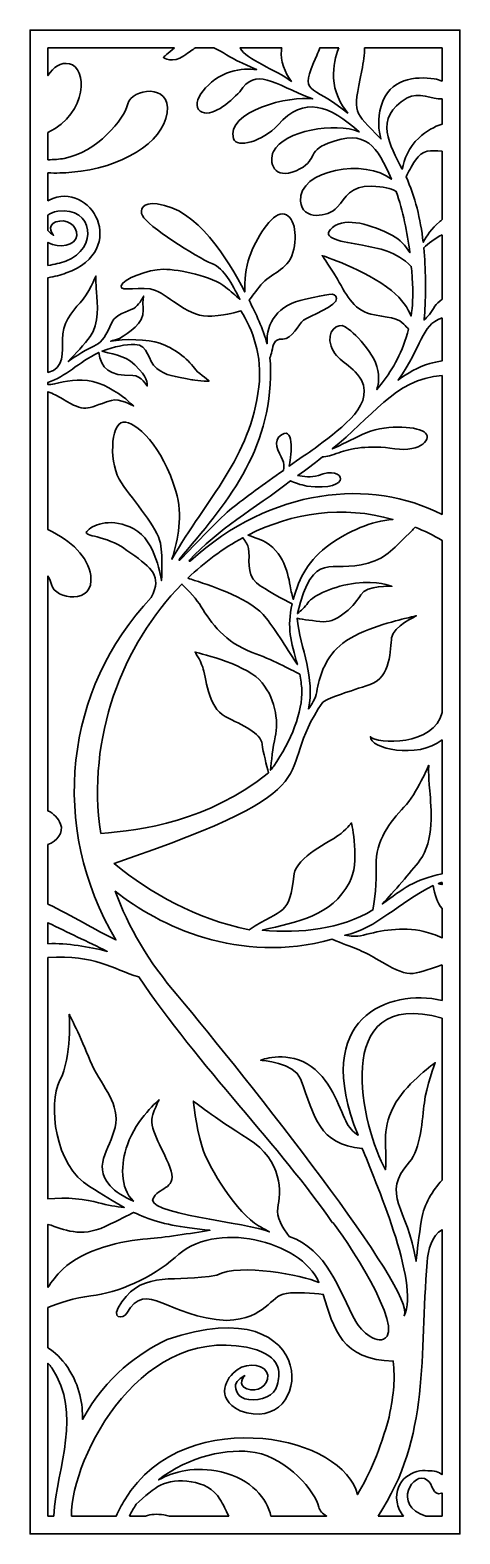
# Model space of a CAD drawing. Header units: centimetres. Extents: x 7.1 to 12.2, y -9 to 9.
import ezdxf

# ---------------------------------------------------------------- set-up
doc = ezdxf.new("R2010")
doc.units = ezdxf.units.CM
doc.header["$MEASUREMENT"] = 0
doc.layers.add('layer 1', color=7, linetype='Continuous')

msp = doc.modelspace()

# ---------------------------------------------------------------- linework, layer by layer
at = {"layer": 'layer 1', "color": 250, "lineweight": 30}
for points, knots in [([(12.03357, -9.00021), (12.03357, -9.00021), (11.11484, -9.00021), (11.11484, -9.00021), (11.11484, -9.00021), (11.11484, -9.00021), (10.66165, -9.00021), (10.66165, -9.00021), (10.66165, -9.00021), (10.66165, -9.00021), (9.99225, -9.00021), (9.99225, -9.00021), (9.99225, -9.00021), (9.99225, -9.00021), (9.59456, -9.00021), (9.59456, -9.00021), (9.59456, -9.00021), (9.59456, -9.00021), (9.05898, -9.00021), (9.05898, -9.00021), (9.05898, -9.00021), (9.05898, -9.00021), (8.63784, -9.00021), (8.63784, -9.00021), (8.63784, -9.00021), (8.63784, -9.00021), (8.33577, -9.00021), (8.33577, -9.00021), (8.33577, -9.00021), (8.33577, -9.00021), (8.2072, -9.00021), (8.2072, -9.00021), (8.2072, -9.00021), (8.2072, -9.00021), (8.203, -9.00021), (8.203, -9.00021), (8.203, -9.00021), (8.203, -9.00021), (8.05581, -9.00021), (8.05581, -9.00021), (8.05581, -9.00021), (8.05581, -9.00021), (7.59917, -9.00021), (7.59917, -9.00021), (7.59917, -9.00021), (7.59917, -9.00021), (7.38426, -9.00021), (7.38426, -9.00021), (7.38426, -9.00021), (7.38426, -9.00021), (7.31903, -9.00021), (7.31903, -9.00021), (7.31903, -9.00021), (7.31903, -9.00021), (7.10474, -9.00021), (7.10474, -9.00021), (7.10474, -9.00021), (7.10474, -9.00021), (7.10474, -8.78591), (7.10474, -8.78591), (7.10474, -8.78591), (7.10474, -8.78591), (7.10474, -6.81738), (7.10474, -6.81738), (7.10474, -6.81738), (7.10474, -6.81738), (7.10474, -6.69259), (7.10474, -6.69259), (7.10474, -6.69259), (7.10474, -6.69259), (7.10474, -5.27371), (7.10474, -5.27371), (7.10474, -5.27371), (7.10474, -5.27371), (7.10474, -5.04849), (7.10474, -5.04849), (7.10474, -5.04849), (7.10474, -5.04849), (7.10474, -2.09272), (7.10474, -2.09272), (7.10474, -2.09272), (7.10474, -2.09272), (7.10474, -1.95543), (7.10474, -1.95543), (7.10474, -1.95543), (7.10474, -1.95543), (7.10474, -1.57957), (7.10474, -1.57957), (7.10474, -1.57957), (7.10474, -1.57957), (7.10474, -1.349), (7.10474, -1.349), (7.10474, -1.349), (7.10474, -1.349), (7.10474, -0.69962), (7.10474, -0.69962), (7.10474, -0.69962), (7.10474, -0.69962), (7.10474, -0.53731), (7.10474, -0.53731), (7.10474, -0.53731), (7.10474, -0.53731), (7.10474, -0.36865), (7.10474, -0.36865), (7.10474, -0.36865), (7.10474, -0.36865), (7.10474, -0.30797), (7.10474, -0.30797), (7.10474, -0.30797), (7.10474, -0.30797), (7.10474, 0.5781), (7.10474, 0.5781), (7.10474, 0.5781), (7.10474, 0.5781), (7.10474, 1.09699), (7.10474, 1.09699), (7.10474, 1.09699), (7.10474, 1.09699), (7.10474, 2.73824), (7.10474, 2.73824), (7.10474, 2.73824), (7.10474, 2.73824), (7.10474, 3.10302), (7.10474, 3.10302), (7.10474, 3.10302), (7.10474, 3.10302), (7.10474, 6.01589), (7.10474, 6.01589), (7.10474, 6.01589), (7.10474, 6.01589), (7.10474, 6.17712), (7.10474, 6.17712), (7.10474, 6.17712), (7.10474, 6.17712), (7.10474, 7.31005), (7.10474, 7.31005), (7.10474, 7.31005), (7.10474, 7.31005), (7.10474, 7.46806), (7.10474, 7.46806), (7.10474, 7.46806), (7.10474, 7.46806), (7.10474, 7.69772), (7.10474, 7.69772), (7.10474, 7.69772), (7.10474, 7.69772), (7.10474, 8.04737), (7.10474, 8.04737), (7.10474, 8.04737), (7.10474, 8.04737), (7.10474, 8.78647), (7.10474, 8.78647), (7.10474, 8.78647), (7.10474, 8.78647), (7.10474, 9.00077), (7.10474, 9.00077), (7.10474, 9.00077), (7.10474, 9.00077), (7.31903, 9.00077), (7.31903, 9.00077), (7.31903, 9.00077), (7.31903, 9.00077), (9.17542, 9.00077), (9.17542, 9.00077), (9.17542, 9.00077), (9.17542, 9.00077), (9.31798, 9.00077), (9.31798, 9.00077), (9.31798, 9.00077), (9.31798, 9.00077), (9.5054, 9.00077), (9.5054, 9.00077), (9.5054, 9.00077), (9.5054, 9.00077), (9.73002, 9.00077), (9.73002, 9.00077), (9.73002, 9.00077), (9.73002, 9.00077), (10.267, 9.00077), (10.267, 9.00077), (10.267, 9.00077), (10.267, 9.00077), (10.56802, 9.00077), (10.56802, 9.00077), (10.56802, 9.00077), (10.56802, 9.00077), (12.03357, 9.00077), (12.03357, 9.00077), (12.03357, 9.00077), (12.03357, 9.00077), (12.24787, 9.00077), (12.24787, 9.00077), (12.24787, 9.00077), (12.24787, 9.00077), (12.24787, 8.78647), (12.24787, 8.78647), (12.24787, 8.78647), (12.24787, 8.78647), (12.24787, 7.90035), (12.24787, 7.90035), (12.24787, 7.90035), (12.24787, 7.90035), (12.24787, 7.5545), (12.24787, 7.5545), (12.24787, 7.5545), (12.24787, 7.5545), (12.24787, 6.88002), (12.24787, 6.88002), (12.24787, 6.88002), (12.24787, 6.88002), (12.24787, 6.65103), (12.24787, 6.65103), (12.24787, 6.65103), (12.24787, 6.65103), (12.24787, 5.88979), (12.24787, 5.88979), (12.24787, 5.88979), (12.24787, 5.88979), (12.24787, 5.6039), (12.24787, 5.6039), (12.24787, 5.6039), (12.24787, 5.6039), (12.24787, 5.06059), (12.24787, 5.06059), (12.24787, 5.06059), (12.24787, 5.06059), (12.24787, 4.85913), (12.24787, 4.85913), (12.24787, 4.85913), (12.24787, 4.85913), (12.24787, 3.07661), (12.24787, 3.07661), (12.24787, 3.07661), (12.24787, 3.07661), (12.24787, 2.75442), (12.24787, 2.75442), (12.24787, 2.75442), (12.24787, 2.75442), (12.24787, 0.77417), (12.24787, 0.77417), (12.24787, 0.77417), (12.24787, 0.77417), (12.24787, 0.5054), (12.24787, 0.5054), (12.24787, 0.5054), (12.24787, 0.5054), (12.24787, 0.21757), (12.24787, 0.21757), (12.24787, 0.21757), (12.24787, 0.21757), (12.24787, 0.20115), (12.24787, 0.20115), (12.24787, 0.20115), (12.24787, 0.20115), (12.24787, -0.57613), (12.24787, -0.57613), (12.24787, -0.57613), (12.24787, -0.57613), (12.24787, -1.01437), (12.24787, -1.01437), (12.24787, -1.01437), (12.24787, -1.01437), (12.24787, -1.05732), (12.24787, -1.05732), (12.24787, -1.05732), (12.24787, -1.05732), (12.24787, -1.13579), (12.24787, -1.13579), (12.24787, -1.13579), (12.24787, -1.13579), (12.24787, -1.26198), (12.24787, -1.26198), (12.24787, -1.26198), (12.24787, -1.26198), (12.24787, -1.64338), (12.24787, -1.64338), (12.24787, -1.64338), (12.24787, -1.64338), (12.24787, -1.9827), (12.24787, -1.9827), (12.24787, -1.9827), (12.24787, -1.9827), (12.24787, -2.13653), (12.24787, -2.13653), (12.24787, -2.13653), (12.24787, -2.13653), (12.24787, -2.68576), (12.24787, -2.68576), (12.24787, -2.68576), (12.24787, -2.68576), (12.24787, -3.02459), (12.24787, -3.02459), (12.24787, -3.02459), (12.24787, -3.02459), (12.24787, -4.56991), (12.24787, -4.56991), (12.24787, -4.56991), (12.24787, -4.56991), (12.24787, -5.15422), (12.24787, -5.15422), (12.24787, -5.15422), (12.24787, -5.15422), (12.24787, -8.78591), (12.24787, -8.78591), (12.24787, -8.78591), (12.24787, -8.78591), (12.24787, -8.82306), (12.24787, -8.82306), (12.24787, -8.82306), (12.24787, -8.82306), (12.24787, -8.95563), (12.24787, -8.95563), (12.24787, -8.95563), (12.24787, -8.95563), (12.24787, -9.00021), (12.24787, -9.00021), (12.24787, -9.00021), (12.24787, -9.00021), (12.03357, -9.00021), (12.03357, -9.00021)], [0, 0, 0, 0, 0.01234568, 0.01234568, 0.01234568, 0.01234568, 0.02469136, 0.02469136, 0.02469136, 0.02469136, 0.03703704, 0.03703704, 0.03703704, 0.03703704, 0.04938272, 0.04938272, 0.04938272, 0.04938272, 0.0617284, 0.0617284, 0.0617284, 0.0617284, 0.07407407, 0.07407407, 0.07407407, 0.07407407, 0.08641975, 0.08641975, 0.08641975, 0.08641975, 0.09876543, 0.09876543, 0.09876543, 0.09876543, 0.11111111, 0.11111111, 0.11111111, 0.11111111, 0.12345679, 0.12345679, 0.12345679, 0.12345679, 0.13580247, 0.13580247, 0.13580247, 0.13580247, 0.14814815, 0.14814815, 0.14814815, 0.14814815, 0.16049383, 0.16049383, 0.16049383, 0.16049383, 0.17283951, 0.17283951, 0.17283951, 0.17283951, 0.18518519, 0.18518519, 0.18518519, 0.18518519, 0.19753086, 0.19753086, 0.19753086, 0.19753086, 0.20987654, 0.20987654, 0.20987654, 0.20987654, 0.22222222, 0.22222222, 0.22222222, 0.22222222, 0.2345679, 0.2345679, 0.2345679, 0.2345679, 0.24691358, 0.24691358, 0.24691358, 0.24691358, 0.25925926, 0.25925926, 0.25925926, 0.25925926, 0.27160494, 0.27160494, 0.27160494, 0.27160494, 0.28395062, 0.28395062, 0.28395062, 0.28395062, 0.2962963, 0.2962963, 0.2962963, 0.2962963, 0.30864198, 0.30864198, 0.30864198, 0.30864198, 0.32098765, 0.32098765, 0.32098765, 0.32098765, 0.33333333, 0.33333333, 0.33333333, 0.33333333, 0.34567901, 0.34567901, 0.34567901, 0.34567901, 0.35802469, 0.35802469, 0.35802469, 0.35802469, 0.37037037, 0.37037037, 0.37037037, 0.37037037, 0.38271605, 0.38271605, 0.38271605, 0.38271605, 0.39506173, 0.39506173, 0.39506173, 0.39506173, 0.40740741, 0.40740741, 0.40740741, 0.40740741, 0.41975309, 0.41975309, 0.41975309, 0.41975309, 0.43209877, 0.43209877, 0.43209877, 0.43209877, 0.44444444, 0.44444444, 0.44444444, 0.44444444, 0.45679012, 0.45679012, 0.45679012, 0.45679012, 0.4691358, 0.4691358, 0.4691358, 0.4691358, 0.48148148, 0.48148148, 0.48148148, 0.48148148, 0.49382716, 0.49382716, 0.49382716, 0.49382716, 0.50617284, 0.50617284, 0.50617284, 0.50617284, 0.51851852, 0.51851852, 0.51851852, 0.51851852, 0.5308642, 0.5308642, 0.5308642, 0.5308642, 0.54320988, 0.54320988, 0.54320988, 0.54320988, 0.55555556, 0.55555556, 0.55555556, 0.55555556, 0.56790123, 0.56790123, 0.56790123, 0.56790123, 0.58024691, 0.58024691, 0.58024691, 0.58024691, 0.59259259, 0.59259259, 0.59259259, 0.59259259, 0.60493827, 0.60493827, 0.60493827, 0.60493827, 0.61728395, 0.61728395, 0.61728395, 0.61728395, 0.62962963, 0.62962963, 0.62962963, 0.62962963, 0.64197531, 0.64197531, 0.64197531, 0.64197531, 0.65432099, 0.65432099, 0.65432099, 0.65432099, 0.66666667, 0.66666667, 0.66666667, 0.66666667, 0.67901235, 0.67901235, 0.67901235, 0.67901235, 0.69135802, 0.69135802, 0.69135802, 0.69135802, 0.7037037, 0.7037037, 0.7037037, 0.7037037, 0.71604938, 0.71604938, 0.71604938, 0.71604938, 0.72839506, 0.72839506, 0.72839506, 0.72839506, 0.74074074, 0.74074074, 0.74074074, 0.74074074, 0.75308642, 0.75308642, 0.75308642, 0.75308642, 0.7654321, 0.7654321, 0.7654321, 0.7654321, 0.77777778, 0.77777778, 0.77777778, 0.77777778, 0.79012346, 0.79012346, 0.79012346, 0.79012346, 0.80246914, 0.80246914, 0.80246914, 0.80246914, 0.81481481, 0.81481481, 0.81481481, 0.81481481, 0.82716049, 0.82716049, 0.82716049, 0.82716049, 0.83950617, 0.83950617, 0.83950617, 0.83950617, 0.85185185, 0.85185185, 0.85185185, 0.85185185, 0.86419753, 0.86419753, 0.86419753, 0.86419753, 0.87654321, 0.87654321, 0.87654321, 0.87654321, 0.88888889, 0.88888889, 0.88888889, 0.88888889, 0.90123457, 0.90123457, 0.90123457, 0.90123457, 0.91358025, 0.91358025, 0.91358025, 0.91358025, 0.92592593, 0.92592593, 0.92592593, 0.92592593, 0.9382716, 0.9382716, 0.9382716, 0.9382716, 0.95061728, 0.95061728, 0.95061728, 0.95061728, 0.96296296, 0.96296296, 0.96296296, 0.96296296, 0.97530864, 0.97530864, 0.97530864, 0.97530864, 1, 1, 1, 1]), ([(8.83472, 8.78647), (8.75604, 8.72931), (8.70021, 8.673), (8.70021, 8.673), (8.70021, 8.673), (8.70021, 8.673), (8.81259, 8.59498), (8.94544, 8.69207), (8.94544, 8.69207), (9.00752, 8.73741), (9.04848, 8.76773), (9.083, 8.78647), (9.083, 8.78647), (9.083, 8.78647), (9.30487, 8.78647), (9.30487, 8.78647), (9.30487, 8.78647), (9.41188, 8.74649), (9.49827, 8.66798), (9.6186, 8.61563), (9.6186, 8.61563), (9.67097, 8.59284), (9.73842, 8.56292), (9.81515, 8.52754), (9.81515, 8.52754), (9.72997, 8.53783), (9.62028, 8.53752), (9.50248, 8.50182), (9.50248, 8.50182), (9.24088, 8.42271), (9.0099, 8.12604), (9.13897, 8.03122), (9.13897, 8.03122), (9.26803, 7.93638), (9.48746, 8.13418), (9.61461, 8.26237), (9.61461, 8.26237), (9.80976, 8.55869), (10.00097, 8.36611), (10.48627, 8.17606), (10.48627, 8.17606), (10.22196, 8.2248), (9.43493, 8.02267), (9.53928, 7.69977), (9.53928, 7.69977), (9.58147, 7.58116), (9.88101, 7.66506), (10.07265, 7.86492), (10.07265, 7.86492), (10.38301, 8.22273), (10.689, 8.09619), (11.04335, 7.78266), (11.04335, 7.78266), (10.75577, 7.90047), (10.14071, 7.80058), (10.0167, 7.54666), (10.0167, 7.54666), (9.95518, 7.42092), (10.02281, 7.20035), (10.28885, 7.31767), (10.28885, 7.31767), (10.55489, 7.43482), (10.40912, 7.54629), (10.67338, 7.64827), (10.67338, 7.64827), (11.12568, 7.82301), (11.25681, 7.61141), (11.42791, 7.21486), (11.42791, 7.21486), (11.12722, 7.46782), (10.30792, 7.32897), (10.33947, 6.9524), (10.33947, 6.9524), (10.35901, 6.72037), (10.67179, 6.75704), (10.77948, 6.87908), (10.77948, 6.87908), (10.8872, 7.0012), (10.93104, 7.13603), (11.19206, 7.13086), (11.19206, 7.13086), (11.33289, 7.12794), (11.41969, 7.10671), (11.484, 7.06999), (11.484, 7.06999), (11.56816, 6.83298), (11.61896, 6.57847), (11.64872, 6.33669), (11.64872, 6.33669), (11.6002, 6.41651), (11.53277, 6.49499), (11.44087, 6.54235), (11.44087, 6.54235), (11.19413, 6.66956), (10.88826, 6.77055), (10.72317, 6.63767), (10.72317, 6.63767), (10.55801, 6.5047), (10.85252, 6.46608), (11.08133, 6.42492), (11.08133, 6.42492), (11.27636, 6.38983), (11.48472, 6.35305), (11.66659, 6.17153), (11.66659, 6.17153), (11.67298, 6.09962), (11.67782, 6.02959), (11.68122, 5.96236), (11.68122, 5.96236), (11.68833, 5.82225), (11.68136, 5.69416), (11.66388, 5.57649), (11.66388, 5.57649), (11.62723, 5.66883), (11.55851, 5.77758), (11.4289, 5.88247), (11.4289, 5.88247), (11.11314, 6.13796), (10.59965, 6.30171), (10.59965, 6.30171), (10.59965, 6.30171), (10.59965, 6.30171), (10.65642, 6.228), (10.78136, 6.01827), (10.78136, 6.01827), (10.9063, 5.80855), (10.97926, 5.63381), (11.22659, 5.59111), (11.22659, 5.59111), (11.47388, 5.54848), (11.51089, 5.54554), (11.57782, 5.47877), (11.57782, 5.47877), (11.59766, 5.459), (11.61638, 5.43945), (11.63336, 5.42154), (11.63336, 5.42154), (11.56683, 5.15038), (11.44367, 4.94197), (11.31804, 4.77703), (11.31804, 4.77703), (11.29816, 4.75091), (11.27657, 4.72394), (11.25412, 4.69652), (11.25412, 4.69652), (11.26976, 4.75181), (11.27896, 4.81372), (11.27412, 4.88037), (11.27412, 4.88037), (11.25634, 5.12766), (10.96084, 5.39701), (10.87362, 5.45009), (10.87362, 5.45009), (10.7864, 5.50309), (10.64337, 5.39906), (10.70622, 5.21739), (10.70622, 5.21739), (10.76901, 5.03564), (10.94407, 5.01412), (11.06989, 4.81202), (11.06989, 4.81202), (11.23403, 4.46956), (10.74291, 4.19059), (10.5162, 3.99521), (10.5162, 3.99521), (10.42585, 3.934), (10.32791, 3.86971), (10.20358, 3.78209), (10.20358, 3.78209), (10.22183, 3.85583), (10.28244, 4.26166), (10.11476, 4.15769), (10.11476, 4.15769), (9.99384, 4.0827), (10.08141, 3.95285), (10.12626, 3.85709), (10.12626, 3.85709), (10.14446, 3.81817), (10.14321, 3.77197), (10.13546, 3.73079), (10.13546, 3.73079), (9.90978, 3.57123), (9.66754, 3.39516), (9.51609, 3.27536), (9.51609, 3.27536), (9.40174, 3.18484), (9.06688, 2.83584), (8.90419, 2.66193), (8.90419, 2.66193), (8.89212, 2.64424), (8.88006, 2.65655), (8.88687, 2.66552), (8.88687, 2.66552), (9.45015, 3.32292), (9.99162, 3.95773), (9.98178, 4.93667), (9.98178, 4.93667), (9.98328, 4.98277), (9.97988, 5.02955), (9.9739, 5.07682), (9.9739, 5.07682), (9.98166, 5.0982), (9.99059, 5.12581), (9.99838, 5.15822), (9.99838, 5.15822), (10.01655, 5.23361), (10.01535, 5.30284), (10.12735, 5.30176), (10.12735, 5.30176), (10.23933, 5.30049), (10.31632, 5.47884), (10.3781, 5.52764), (10.3781, 5.52764), (10.4399, 5.57661), (10.79107, 5.70246), (10.77314, 5.78839), (10.77314, 5.78839), (10.75513, 5.87435), (10.66646, 5.83533), (10.39832, 5.77969), (10.39832, 5.77969), (10.06334, 5.71029), (9.93058, 5.50043), (9.93992, 5.2457), (9.93992, 5.2457), (9.89123, 5.42537), (9.80725, 5.60516), (9.72463, 5.76754), (9.72463, 5.76754), (9.75813, 5.8124), (9.80798, 5.87825), (9.86718, 5.95245), (9.86718, 5.95245), (9.97672, 6.08973), (10.18582, 6.11926), (10.24872, 6.33719), (10.24872, 6.33719), (10.31155, 6.55495), (10.26523, 6.79693), (10.12546, 6.80035), (10.12546, 6.80035), (9.9857, 6.80377), (9.81022, 6.50262), (9.7288, 6.28615), (9.7288, 6.28615), (9.68235, 6.16256), (9.67286, 5.99142), (9.67327, 5.86693), (9.67327, 5.86693), (9.46701, 6.26308), (9.10756, 6.86365), (8.62555, 6.9192), (8.62555, 6.9192), (8.45154, 6.94365), (8.41152, 6.84794), (8.45026, 6.77939), (8.45026, 6.77939), (8.50169, 6.66001), (9.0929, 6.28271), (9.28022, 6.20645), (9.28022, 6.20645), (9.43864, 6.14188), (9.51092, 5.96855), (9.61516, 5.77973), (9.61516, 5.77973), (9.56631, 5.82143), (9.50643, 5.87211), (9.44343, 5.92456), (9.44343, 5.92456), (9.29012, 6.05187), (8.88908, 6.13751), (8.70208, 6.137), (8.70208, 6.137), (8.51508, 6.13642), (8.21204, 6.02221), (8.19296, 5.93911), (8.19296, 5.93911), (8.17385, 5.8561), (8.43718, 5.95046), (8.60691, 5.88329), (8.60691, 5.88329), (8.77662, 5.81602), (9.00731, 5.55183), (9.28117, 5.57628), (9.28117, 5.57628), (9.50286, 5.59603), (9.54883, 5.61876), (9.62742, 5.63915), (9.62742, 5.63915), (9.76793, 5.41277), (9.88603, 5.10801), (9.84168, 4.72983), (9.84168, 4.72983), (9.74214, 3.8798), (9.2183, 3.39778), (8.80173, 2.66616), (8.80173, 2.66616), (8.87767, 2.91445), (8.93582, 3.18225), (8.84879, 3.48184), (8.84879, 3.48184), (8.69563, 4.00893), (8.36837, 4.32681), (8.21672, 4.30812), (8.21672, 4.30812), (8.06506, 4.28944), (8.04493, 3.79915), (8.1968, 3.57961), (8.1968, 3.57961), (8.34863, 3.36011), (8.6295, 3.0459), (8.6636, 2.85877), (8.6636, 2.85877), (8.69776, 2.67163), (8.67669, 2.41199), (8.67669, 2.41199), (8.67669, 2.41199), (8.67669, 2.41199), (8.61161, 2.89358), (8.34726, 3.02981), (8.34726, 3.02981), (8.08288, 3.16602), (7.87775, 3.09004), (7.79386, 3.0122), (7.79386, 3.0122), (7.70999, 2.93432), (7.95689, 2.96856), (8.20936, 2.81021), (8.20936, 2.81021), (8.49892, 2.6055), (8.65658, 2.51548), (8.59484, 2.30518), (8.59484, 2.30518), (8.58602, 2.27513), (8.57272, 2.24264), (8.55469, 2.207), (8.55469, 2.207), (7.52167, 1.12115), (7.32471, -0.53427), (8.13219, -1.88977), (8.13219, -1.88977), (7.88138, -1.77004), (7.60365, -1.59839), (7.31903, -1.46142), (7.31903, -1.46142), (7.31903, -1.46142), (7.31903, -0.74787), (7.31903, -0.74787), (7.31903, -0.74787), (7.42315, -0.70989), (7.50961, -0.60622), (7.46978, -0.50364), (7.46978, -0.50364), (7.44205, -0.43221), (7.38894, -0.3784), (7.31903, -0.34531), (7.31903, -0.34531), (7.31903, 0.59447), (7.31903, 1.52145), (7.31903, 2.46548), (7.31903, 2.46548), (7.33892, 2.42822), (7.35267, 2.39414), (7.35942, 2.36532), (7.35942, 2.36532), (7.40247, 2.18162), (7.88078, 2.11219), (7.82985, 2.47223), (7.82985, 2.47223), (7.79877, 2.69184), (7.60258, 2.88868), (7.31903, 3.02082), (7.31903, 3.02082), (7.31903, 3.02082), (7.31903, 4.67111), (7.31903, 4.67111), (7.31903, 4.67111), (7.38098, 4.64665), (7.43065, 4.62464), (7.49416, 4.58629), (7.49416, 4.58629), (7.77704, 4.41544), (7.75279, 4.46672), (8.07775, 4.56728), (8.07775, 4.56728), (8.17382, 4.59702), (8.34248, 4.50238), (8.34248, 4.50238), (8.34248, 4.50238), (8.34248, 4.50238), (8.34248, 4.50238), (8.27899, 4.56002), (8.27899, 4.56002), (8.21549, 4.61764), (8.02818, 4.75404), (7.85594, 4.79348), (7.85594, 4.79348), (7.68366, 4.83289), (7.52689, 4.79982), (7.39691, 4.76578), (7.39691, 4.76578), (7.36508, 4.75746), (7.34093, 4.75594), (7.31903, 4.7571), (7.31903, 4.7571), (7.31903, 4.7571), (7.31903, 4.78245), (7.31903, 4.78245), (7.31903, 4.78245), (7.53271, 4.85377), (7.68002, 5.02081), (7.92613, 5.14244), (7.92613, 5.14244), (7.95551, 4.9523), (8.04636, 4.86034), (8.33425, 4.86583), (8.33425, 4.86583), (8.43523, 4.86773), (8.50589, 4.73994), (8.50589, 4.73994), (8.50589, 4.73994), (8.50589, 4.73994), (8.52443, 4.8234), (8.41273, 4.93492), (8.41273, 4.93492), (8.26133, 5.11021), (8.15436, 5.10149), (7.96671, 5.15747), (7.96671, 5.15747), (8.11794, 5.21071), (8.24215, 5.24189), (8.35688, 5.23777), (8.35688, 5.23777), (8.53127, 5.23145), (8.50561, 5.04429), (8.62057, 4.95158), (8.62057, 4.95158), (8.73556, 4.85891), (8.82312, 4.86132), (9.04192, 4.81463), (9.04192, 4.81463), (9.04458, 4.81406), (9.25675, 4.78744), (9.24602, 4.80064), (9.24602, 4.80064), (9.232, 4.8179), (9.10103, 4.90713), (9.07108, 4.95189), (9.07108, 4.95189), (8.99144, 5.07097), (8.81977, 5.19778), (8.65531, 5.25351), (8.65531, 5.25351), (8.51933, 5.2996), (8.22294, 5.3078), (8.06978, 5.27602), (8.06978, 5.27602), (8.09292, 5.29249), (8.12638, 5.28454), (8.17339, 5.31079), (8.17339, 5.31079), (8.28505, 5.37317), (8.46735, 5.48831), (8.45769, 5.64909), (8.45769, 5.64909), (8.45125, 5.75665), (8.45861, 5.79922), (8.46414, 5.81569), (8.46414, 5.81569), (8.44912, 5.787), (8.40218, 5.70402), (8.34476, 5.6698), (8.34476, 5.6698), (8.27479, 5.62807), (8.12508, 5.60027), (8.08537, 5.50763), (8.08537, 5.50763), (7.94297, 5.15697), (7.89815, 5.28472), (7.56098, 5.03254), (7.56098, 5.03254), (7.64476, 5.12505), (7.75448, 5.24112), (7.82529, 5.33444), (7.82529, 5.33444), (7.93566, 5.47985), (7.91197, 5.73522), (7.90015, 5.8629), (7.90015, 5.8629), (7.88832, 5.99059), (7.89266, 6.05683), (7.89266, 6.05683), (7.89266, 6.05683), (7.89266, 6.05683), (7.80482, 5.84423), (7.70369, 5.73722), (7.70369, 5.73722), (7.60255, 5.6302), (7.48514, 5.47951), (7.49336, 5.29662), (7.49336, 5.29662), (7.49333, 5.15292), (7.51595, 4.94817), (7.31903, 4.90298), (7.31903, 4.90298), (7.31903, 4.90298), (7.31903, 6.03678), (7.31903, 6.03678), (7.31903, 6.03678), (7.397, 6.04986), (7.4707, 6.06872), (7.5381, 6.09311), (7.5381, 6.09311), (8.30084, 6.36906), (7.83498, 7.21844), (7.33169, 6.96446), (7.33169, 6.96446), (7.32737, 6.96228), (7.32316, 6.96006), (7.31903, 6.9578), (7.31903, 6.9578), (7.31903, 6.9578), (7.31903, 7.29134), (7.31903, 7.29134), (7.31903, 7.29134), (7.4149, 7.28777), (7.51004, 7.2905), (7.60287, 7.29875), (7.60287, 7.29875), (8.19873, 7.35161), (8.69324, 7.65049), (8.74418, 8.01048), (8.74418, 8.01048), (8.79511, 8.37052), (8.31681, 8.30109), (8.27376, 8.11739), (8.27376, 8.11739), (8.23071, 7.93377), (7.90406, 7.53653), (7.51386, 7.46497), (7.51386, 7.46497), (7.45435, 7.45408), (7.38873, 7.44886), (7.31903, 7.44945), (7.31903, 7.44945), (7.31903, 7.44945), (7.31903, 7.77413), (7.31903, 7.77413), (7.31903, 7.77413), (7.8021, 8.01315), (7.78845, 8.55151), (7.57527, 8.59768), (7.57527, 8.59768), (7.46601, 8.62137), (7.3868, 8.55643), (7.31903, 8.45535), (7.31903, 8.45535), (7.31903, 8.45535), (7.31903, 8.78647), (7.31903, 8.78647), (7.31903, 8.78647), (7.31903, 8.78647), (8.83472, 8.78647), (8.83472, 8.78647)], [0, 0, 0, 0, 0.00704225, 0.00704225, 0.00704225, 0.00704225, 0.01408451, 0.01408451, 0.01408451, 0.01408451, 0.02112676, 0.02112676, 0.02112676, 0.02112676, 0.02816901, 0.02816901, 0.02816901, 0.02816901, 0.03521127, 0.03521127, 0.03521127, 0.03521127, 0.04225352, 0.04225352, 0.04225352, 0.04225352, 0.04929577, 0.04929577, 0.04929577, 0.04929577, 0.05633803, 0.05633803, 0.05633803, 0.05633803, 0.06338028, 0.06338028, 0.06338028, 0.06338028, 0.07042254, 0.07042254, 0.07042254, 0.07042254, 0.07746479, 0.07746479, 0.07746479, 0.07746479, 0.08450704, 0.08450704, 0.08450704, 0.08450704, 0.0915493, 0.0915493, 0.0915493, 0.0915493, 0.09859155, 0.09859155, 0.09859155, 0.09859155, 0.1056338, 0.1056338, 0.1056338, 0.1056338, 0.11267606, 0.11267606, 0.11267606, 0.11267606, 0.11971831, 0.11971831, 0.11971831, 0.11971831, 0.12676056, 0.12676056, 0.12676056, 0.12676056, 0.13380282, 0.13380282, 0.13380282, 0.13380282, 0.14084507, 0.14084507, 0.14084507, 0.14084507, 0.14788732, 0.14788732, 0.14788732, 0.14788732, 0.15492958, 0.15492958, 0.15492958, 0.15492958, 0.16197183, 0.16197183, 0.16197183, 0.16197183, 0.16901408, 0.16901408, 0.16901408, 0.16901408, 0.17605634, 0.17605634, 0.17605634, 0.17605634, 0.18309859, 0.18309859, 0.18309859, 0.18309859, 0.19014085, 0.19014085, 0.19014085, 0.19014085, 0.1971831, 0.1971831, 0.1971831, 0.1971831, 0.20422535, 0.20422535, 0.20422535, 0.20422535, 0.21126761, 0.21126761, 0.21126761, 0.21126761, 0.21830986, 0.21830986, 0.21830986, 0.21830986, 0.22535211, 0.22535211, 0.22535211, 0.22535211, 0.23239437, 0.23239437, 0.23239437, 0.23239437, 0.23943662, 0.23943662, 0.23943662, 0.23943662, 0.24647887, 0.24647887, 0.24647887, 0.24647887, 0.25352113, 0.25352113, 0.25352113, 0.25352113, 0.26056338, 0.26056338, 0.26056338, 0.26056338, 0.26760563, 0.26760563, 0.26760563, 0.26760563, 0.27464789, 0.27464789, 0.27464789, 0.27464789, 0.28169014, 0.28169014, 0.28169014, 0.28169014, 0.28873239, 0.28873239, 0.28873239, 0.28873239, 0.29577465, 0.29577465, 0.29577465, 0.29577465, 0.3028169, 0.3028169, 0.3028169, 0.3028169, 0.30985915, 0.30985915, 0.30985915, 0.30985915, 0.31690141, 0.31690141, 0.31690141, 0.31690141, 0.32394366, 0.32394366, 0.32394366, 0.32394366, 0.33098592, 0.33098592, 0.33098592, 0.33098592, 0.33802817, 0.33802817, 0.33802817, 0.33802817, 0.34507042, 0.34507042, 0.34507042, 0.34507042, 0.35211268, 0.35211268, 0.35211268, 0.35211268, 0.35915493, 0.35915493, 0.35915493, 0.35915493, 0.36619718, 0.36619718, 0.36619718, 0.36619718, 0.37323944, 0.37323944, 0.37323944, 0.37323944, 0.38028169, 0.38028169, 0.38028169, 0.38028169, 0.38732394, 0.38732394, 0.38732394, 0.38732394, 0.3943662, 0.3943662, 0.3943662, 0.3943662, 0.40140845, 0.40140845, 0.40140845, 0.40140845, 0.4084507, 0.4084507, 0.4084507, 0.4084507, 0.41549296, 0.41549296, 0.41549296, 0.41549296, 0.42253521, 0.42253521, 0.42253521, 0.42253521, 0.42957746, 0.42957746, 0.42957746, 0.42957746, 0.43661972, 0.43661972, 0.43661972, 0.43661972, 0.44366197, 0.44366197, 0.44366197, 0.44366197, 0.45070423, 0.45070423, 0.45070423, 0.45070423, 0.45774648, 0.45774648, 0.45774648, 0.45774648, 0.46478873, 0.46478873, 0.46478873, 0.46478873, 0.47183099, 0.47183099, 0.47183099, 0.47183099, 0.47887324, 0.47887324, 0.47887324, 0.47887324, 0.48591549, 0.48591549, 0.48591549, 0.48591549, 0.49295775, 0.49295775, 0.49295775, 0.49295775, 0.5, 0.5, 0.5, 0.5, 0.50704225, 0.50704225, 0.50704225, 0.50704225, 0.51408451, 0.51408451, 0.51408451, 0.51408451, 0.52112676, 0.52112676, 0.52112676, 0.52112676, 0.52816901, 0.52816901, 0.52816901, 0.52816901, 0.53521127, 0.53521127, 0.53521127, 0.53521127, 0.54225352, 0.54225352, 0.54225352, 0.54225352, 0.54929577, 0.54929577, 0.54929577, 0.54929577, 0.55633803, 0.55633803, 0.55633803, 0.55633803, 0.56338028, 0.56338028, 0.56338028, 0.56338028, 0.57042254, 0.57042254, 0.57042254, 0.57042254, 0.57746479, 0.57746479, 0.57746479, 0.57746479, 0.58450704, 0.58450704, 0.58450704, 0.58450704, 0.5915493, 0.5915493, 0.5915493, 0.5915493, 0.59859155, 0.59859155, 0.59859155, 0.59859155, 0.6056338, 0.6056338, 0.6056338, 0.6056338, 0.61267606, 0.61267606, 0.61267606, 0.61267606, 0.61971831, 0.61971831, 0.61971831, 0.61971831, 0.62676056, 0.62676056, 0.62676056, 0.62676056, 0.63380282, 0.63380282, 0.63380282, 0.63380282, 0.64084507, 0.64084507, 0.64084507, 0.64084507, 0.64788732, 0.64788732, 0.64788732, 0.64788732, 0.65492958, 0.65492958, 0.65492958, 0.65492958, 0.66197183, 0.66197183, 0.66197183, 0.66197183, 0.66901408, 0.66901408, 0.66901408, 0.66901408, 0.67605634, 0.67605634, 0.67605634, 0.67605634, 0.68309859, 0.68309859, 0.68309859, 0.68309859, 0.69014085, 0.69014085, 0.69014085, 0.69014085, 0.6971831, 0.6971831, 0.6971831, 0.6971831, 0.70422535, 0.70422535, 0.70422535, 0.70422535, 0.71126761, 0.71126761, 0.71126761, 0.71126761, 0.71830986, 0.71830986, 0.71830986, 0.71830986, 0.72535211, 0.72535211, 0.72535211, 0.72535211, 0.73239437, 0.73239437, 0.73239437, 0.73239437, 0.73943662, 0.73943662, 0.73943662, 0.73943662, 0.74647887, 0.74647887, 0.74647887, 0.74647887, 0.75352113, 0.75352113, 0.75352113, 0.75352113, 0.76056338, 0.76056338, 0.76056338, 0.76056338, 0.76760563, 0.76760563, 0.76760563, 0.76760563, 0.77464789, 0.77464789, 0.77464789, 0.77464789, 0.78169014, 0.78169014, 0.78169014, 0.78169014, 0.78873239, 0.78873239, 0.78873239, 0.78873239, 0.79577465, 0.79577465, 0.79577465, 0.79577465, 0.8028169, 0.8028169, 0.8028169, 0.8028169, 0.80985915, 0.80985915, 0.80985915, 0.80985915, 0.81690141, 0.81690141, 0.81690141, 0.81690141, 0.82394366, 0.82394366, 0.82394366, 0.82394366, 0.83098592, 0.83098592, 0.83098592, 0.83098592, 0.83802817, 0.83802817, 0.83802817, 0.83802817, 0.84507042, 0.84507042, 0.84507042, 0.84507042, 0.85211268, 0.85211268, 0.85211268, 0.85211268, 0.85915493, 0.85915493, 0.85915493, 0.85915493, 0.86619718, 0.86619718, 0.86619718, 0.86619718, 0.87323944, 0.87323944, 0.87323944, 0.87323944, 0.88028169, 0.88028169, 0.88028169, 0.88028169, 0.88732394, 0.88732394, 0.88732394, 0.88732394, 0.8943662, 0.8943662, 0.8943662, 0.8943662, 0.90140845, 0.90140845, 0.90140845, 0.90140845, 0.9084507, 0.9084507, 0.9084507, 0.9084507, 0.91549296, 0.91549296, 0.91549296, 0.91549296, 0.92253521, 0.92253521, 0.92253521, 0.92253521, 0.92957746, 0.92957746, 0.92957746, 0.92957746, 0.93661972, 0.93661972, 0.93661972, 0.93661972, 0.94366197, 0.94366197, 0.94366197, 0.94366197, 0.95070423, 0.95070423, 0.95070423, 0.95070423, 0.95774648, 0.95774648, 0.95774648, 0.95774648, 0.96478873, 0.96478873, 0.96478873, 0.96478873, 0.97183099, 0.97183099, 0.97183099, 0.97183099, 0.97887324, 0.97887324, 0.97887324, 0.97887324, 0.98591549, 0.98591549, 0.98591549, 0.98591549, 1, 1, 1, 1]), ([(10.11743, 8.78647), (10.11542, 8.77813), (10.11367, 8.76961), (10.11222, 8.76093), (10.11222, 8.76093), (10.09195, 8.63938), (10.15771, 8.48563), (10.23083, 8.38691), (10.23083, 8.38691), (10.04665, 8.52983), (9.69069, 8.64374), (9.61747, 8.78647), (9.61747, 8.78647), (9.61747, 8.78647), (10.11743, 8.78647), (10.11743, 8.78647)], [0, 0, 0, 0, 0.2, 0.2, 0.2, 0.2, 0.4, 0.4, 0.4, 0.4, 0.6, 0.6, 0.6, 0.6, 1, 1, 1, 1]), ([(10.79997, 8.78647), (10.75624, 8.69244), (10.73365, 8.56373), (10.73663, 8.42704), (10.73663, 8.42704), (10.74009, 8.26538), (10.82257, 8.11237), (10.90531, 8.00693), (10.90531, 8.00693), (10.45622, 8.38027), (10.31596, 8.19563), (10.53456, 8.69671), (10.53456, 8.69671), (10.54985, 8.72831), (10.56174, 8.75829), (10.57057, 8.78647), (10.57057, 8.78647), (10.57057, 8.78647), (10.79997, 8.78647), (10.79997, 8.78647)], [0, 0, 0, 0, 0.16666667, 0.16666667, 0.16666667, 0.16666667, 0.33333333, 0.33333333, 0.33333333, 0.33333333, 0.5, 0.5, 0.5, 0.5, 0.66666667, 0.66666667, 0.66666667, 0.66666667, 1, 1, 1, 1]), ([(12.03357, 8.78647), (12.03357, 8.78647), (12.03357, 8.39051), (12.03357, 8.39051), (12.03357, 8.39051), (12.0079, 8.40184), (11.97712, 8.4108), (11.94081, 8.41623), (11.94081, 8.41623), (11.72037, 8.44898), (11.40024, 8.42833), (11.30451, 8.09012), (11.30451, 8.09012), (11.26056, 7.93494), (11.27428, 7.79982), (11.30176, 7.69876), (11.30176, 7.69876), (10.96427, 8.05626), (10.9655, 7.9644), (11.07404, 8.51564), (11.07404, 8.51564), (11.0943, 8.61865), (11.10997, 8.71313), (11.1077, 8.78647), (11.1077, 8.78647), (11.1077, 8.78647), (12.03357, 8.78647), (12.03357, 8.78647)], [0, 0, 0, 0, 0.125, 0.125, 0.125, 0.125, 0.25, 0.25, 0.25, 0.25, 0.375, 0.375, 0.375, 0.375, 0.5, 0.5, 0.5, 0.5, 0.625, 0.625, 0.625, 0.625, 0.75, 0.75, 0.75, 0.75, 1, 1, 1, 1]), ([(12.03357, 8.17612), (12.03357, 8.17612), (12.03357, 7.8742), (12.03357, 7.8742), (12.03357, 7.8742), (11.94322, 7.84643), (11.848, 7.79492), (11.75506, 7.70862), (11.75506, 7.70862), (11.63374, 7.59595), (11.58104, 7.45486), (11.55837, 7.33624), (11.55837, 7.33624), (11.41157, 7.61526), (11.20405, 7.94822), (11.61506, 8.1884), (11.61506, 8.1884), (11.74891, 8.26668), (11.92161, 8.17159), (12.03357, 8.17612)], [0, 0, 0, 0, 0.16666667, 0.16666667, 0.16666667, 0.16666667, 0.33333333, 0.33333333, 0.33333333, 0.33333333, 0.5, 0.5, 0.5, 0.5, 0.66666667, 0.66666667, 0.66666667, 0.66666667, 1, 1, 1, 1]), ([(12.03357, 7.5524), (12.03357, 7.5524), (12.03357, 6.73203), (12.03357, 6.73203), (12.03357, 6.73203), (12.02302, 6.72338), (12.01247, 6.71453), (12.00193, 6.70546), (12.00193, 6.70546), (11.90984, 6.62597), (11.84891, 6.53826), (11.80855, 6.46141), (11.80855, 6.46141), (11.77613, 6.73982), (11.71238, 7.00557), (11.60365, 7.24323), (11.60365, 7.24323), (11.63026, 7.29916), (11.66654, 7.36753), (11.71462, 7.44287), (11.71462, 7.44287), (11.7968, 7.57171), (11.89853, 7.56163), (12.03357, 7.5524)], [0, 0, 0, 0, 0.14285714, 0.14285714, 0.14285714, 0.14285714, 0.28571429, 0.28571429, 0.28571429, 0.28571429, 0.42857143, 0.42857143, 0.42857143, 0.42857143, 0.57142857, 0.57142857, 0.57142857, 0.57142857, 0.71428571, 0.71428571, 0.71428571, 0.71428571, 1, 1, 1, 1]), ([(7.31903, 6.18469), (7.31903, 6.18469), (7.31903, 6.45921), (7.31903, 6.45921), (7.31903, 6.45921), (7.45074, 6.38257), (7.65244, 6.42219), (7.66284, 6.5408), (7.66284, 6.5408), (7.67397, 6.66635), (7.53537, 6.75034), (7.41238, 6.70397), (7.41238, 6.70397), (7.28929, 6.65763), (7.38681, 6.54455), (7.38681, 6.54455), (7.38681, 6.54455), (7.35942, 6.56003), (7.33657, 6.57923), (7.31903, 6.60032), (7.31903, 6.60032), (7.31903, 6.60032), (7.31903, 6.78627), (7.31903, 6.78627), (7.31903, 6.78627), (7.34448, 6.80828), (7.38262, 6.82483), (7.43517, 6.83207), (7.43517, 6.83207), (7.86513, 6.89143), (7.92447, 6.38234), (7.53237, 6.23605), (7.53237, 6.23605), (7.46716, 6.21168), (7.39542, 6.1944), (7.31903, 6.18469)], [0, 0, 0, 0, 0.1, 0.1, 0.1, 0.1, 0.2, 0.2, 0.2, 0.2, 0.3, 0.3, 0.3, 0.3, 0.4, 0.4, 0.4, 0.4, 0.5, 0.5, 0.5, 0.5, 0.6, 0.6, 0.6, 0.6, 0.7, 0.7, 0.7, 0.7, 0.8, 0.8, 0.8, 0.8, 1, 1, 1, 1]), ([(12.03357, 6.55093), (12.03357, 6.55093), (12.03357, 5.77891), (12.03357, 5.77891), (12.03357, 5.77891), (11.99365, 5.7507), (11.96416, 5.72224), (11.949, 5.69524), (11.949, 5.69524), (11.90689, 5.62029), (11.85767, 5.56619), (11.81939, 5.53084), (11.81939, 5.53084), (11.82302, 5.55806), (11.8256, 5.58541), (11.82713, 5.61272), (11.82713, 5.61272), (11.84124, 5.875), (11.84084, 6.13965), (11.81572, 6.39511), (11.81572, 6.39511), (11.86964, 6.45024), (11.94599, 6.50296), (12.03357, 6.55093)], [0, 0, 0, 0, 0.14285714, 0.14285714, 0.14285714, 0.14285714, 0.28571429, 0.28571429, 0.28571429, 0.28571429, 0.42857143, 0.42857143, 0.42857143, 0.42857143, 0.57142857, 0.57142857, 0.57142857, 0.57142857, 0.71428571, 0.71428571, 0.71428571, 0.71428571, 1, 1, 1, 1]), ([(12.03357, 5.55753), (12.03357, 5.55753), (12.03357, 5.04026), (12.03357, 5.04026), (12.03357, 5.04026), (11.98255, 5.03197), (11.93322, 5.02133), (11.88716, 5.00857), (11.88716, 5.00857), (11.75084, 4.97068), (11.61392, 4.88745), (11.50895, 4.81203), (11.50895, 4.81203), (11.80752, 5.22414), (11.77185, 5.45742), (12.03357, 5.55753)], [0, 0, 0, 0, 0.2, 0.2, 0.2, 0.2, 0.4, 0.4, 0.4, 0.4, 0.6, 0.6, 0.6, 0.6, 1, 1, 1, 1]), ([(12.03357, 4.86557), (12.03357, 4.86557), (12.03357, 3.20275), (12.03357, 3.20275), (12.03357, 3.20275), (11.18123, 3.64304), (9.99006, 3.52524), (9.02556, 2.64912), (9.02556, 2.64912), (9.01454, 2.6361), (9.0024, 2.6427), (9.01249, 2.6556), (9.01249, 2.6556), (9.34886, 3.0274), (9.78576, 3.2636), (10.21927, 3.60521), (10.21927, 3.60521), (10.26556, 3.58472), (10.33671, 3.55726), (10.41644, 3.54202), (10.41644, 3.54202), (10.98938, 3.47272), (10.8748, 3.80084), (10.55516, 3.67042), (10.55516, 3.67042), (10.46607, 3.63999), (10.37278, 3.65747), (10.30682, 3.66808), (10.30682, 3.66808), (10.42691, 3.75279), (10.47879, 3.79274), (10.60179, 3.89072), (10.60179, 3.89072), (10.65182, 3.8947), (10.71373, 3.91022), (10.79972, 3.94202), (10.79972, 3.94202), (10.93653, 3.99258), (11.15653, 4.03663), (11.46868, 3.98887), (11.46868, 3.98887), (11.78084, 3.94112), (11.93276, 4.12122), (11.81951, 4.19167), (11.81951, 4.19167), (11.70625, 4.2621), (11.33502, 4.28386), (11.0774, 4.15821), (11.0774, 4.15821), (10.9549, 4.09843), (10.82395, 4.03621), (10.71992, 3.98706), (10.71992, 3.98706), (11.18089, 4.34503), (11.46708, 4.82823), (12.03357, 4.86557)], [0, 0, 0, 0, 0.06666667, 0.06666667, 0.06666667, 0.06666667, 0.13333333, 0.13333333, 0.13333333, 0.13333333, 0.2, 0.2, 0.2, 0.2, 0.26666667, 0.26666667, 0.26666667, 0.26666667, 0.33333333, 0.33333333, 0.33333333, 0.33333333, 0.4, 0.4, 0.4, 0.4, 0.46666667, 0.46666667, 0.46666667, 0.46666667, 0.53333333, 0.53333333, 0.53333333, 0.53333333, 0.6, 0.6, 0.6, 0.6, 0.66666667, 0.66666667, 0.66666667, 0.66666667, 0.73333333, 0.73333333, 0.73333333, 0.73333333, 0.8, 0.8, 0.8, 0.8, 0.86666667, 0.86666667, 0.86666667, 0.86666667, 1, 1, 1, 1]), ([(9.83307, 2.91254), (10.11687, 2.81309), (10.18721, 2.52244), (10.21626, 2.35), (10.21626, 2.35), (10.22849, 2.27741), (10.24249, 2.22363), (10.25462, 2.18546), (10.25462, 2.18546), (10.32558, 2.4536), (10.43312, 2.65773), (10.69657, 2.84748), (10.69657, 2.84748), (10.90328, 2.99641), (11.19055, 3.12759), (11.44718, 3.14319), (11.44718, 3.14319), (10.84582, 3.31364), (10.24502, 3.22596), (9.71371, 2.95665), (9.71371, 2.95665), (9.74689, 2.9436), (9.78628, 2.92894), (9.83307, 2.91254)], [0, 0, 0, 0, 0.14285714, 0.14285714, 0.14285714, 0.14285714, 0.28571429, 0.28571429, 0.28571429, 0.28571429, 0.42857143, 0.42857143, 0.42857143, 0.42857143, 0.57142857, 0.57142857, 0.57142857, 0.57142857, 0.71428571, 0.71428571, 0.71428571, 0.71428571, 1, 1, 1, 1]), ([(11.71399, 3.05048), (11.70373, 3.03986), (11.69274, 3.02834), (11.68105, 3.01582), (11.68105, 3.01582), (11.44695, 2.7942), (11.38961, 2.69099), (11.14919, 2.62142), (11.14919, 2.62142), (10.69438, 2.48784), (10.49859, 2.80616), (10.30281, 2.01709), (10.30281, 2.01709), (10.34381, 2.04927), (10.39537, 2.09514), (10.4283, 2.14396), (10.4283, 2.14396), (10.48987, 2.23528), (10.74664, 2.34718), (10.99946, 2.3812), (10.99946, 2.3812), (11.25228, 2.41526), (11.43329, 2.34276), (11.43329, 2.34276), (11.43329, 2.34276), (11.43329, 2.34276), (11.13102, 2.36105), (11.06338, 2.24263), (11.06338, 2.24263), (10.99574, 2.12422), (10.79043, 1.90937), (10.61572, 1.9193), (10.61572, 1.9193), (10.50014, 1.92591), (10.37316, 1.94647), (10.3002, 1.95968), (10.3002, 1.95968), (10.33825, 1.60042), (10.52143, 1.24066), (10.43493, 0.87586), (10.43493, 0.87586), (10.47525, 0.92542), (10.51873, 0.99551), (10.53472, 1.0807), (10.53472, 1.0807), (10.56737, 1.25487), (10.62049, 1.45945), (10.80937, 1.63213), (10.80937, 1.63213), (10.99827, 1.80474), (11.44006, 1.9218), (11.58393, 1.95579), (11.58393, 1.95579), (11.72782, 1.98975), (11.72782, 1.98975), (11.72782, 1.98975), (11.72782, 1.98975), (11.72782, 1.98975), (11.44633, 1.85927), (11.4301, 1.72739), (11.4301, 1.72739), (11.41385, 1.59552), (11.42466, 1.25238), (11.17396, 1.16756), (11.17396, 1.16756), (10.92328, 1.0828), (10.69721, 1.01664), (10.60893, 0.95736), (10.60893, 0.95736), (9.97019, 0.05364), (10.87145, -0.03004), (8.10955, -0.97464), (8.10955, -0.97464), (8.56745, -1.34323), (9.06813, -1.63168), (9.7259, -1.76873), (9.7259, -1.76873), (10.14098, -1.49759), (10.20435, -1.61443), (10.26481, -1.10039), (10.26481, -1.10039), (10.28846, -0.90081), (10.70358, -0.70658), (10.79266, -0.64006), (10.79266, -0.64006), (10.88174, -0.57354), (10.9508, -0.48892), (10.9508, -0.48892), (10.9508, -0.48892), (10.9508, -0.48892), (11.05691, -0.97213), (10.9254, -1.20271), (10.9254, -1.20271), (10.7111, -1.60688), (10.3085, -1.67269), (9.88184, -1.77357), (9.88184, -1.77357), (10.3499, -1.8137), (10.81973, -1.76343), (11.20783, -1.53072), (11.20783, -1.53072), (11.22527, -1.4245), (11.25535, -1.20464), (11.24599, -0.9964), (11.24599, -0.9964), (11.23304, -0.7083), (11.41798, -0.47093), (11.57731, -0.30235), (11.57731, -0.30235), (11.73662, -0.13377), (11.87498, 0.20113), (11.87498, 0.20113), (11.87498, 0.20113), (11.87498, 0.20113), (11.86816, 0.09678), (11.88679, -0.10437), (11.88679, -0.10437), (11.90541, -0.30549), (11.94272, -0.70777), (11.76887, -0.93682), (11.76887, -0.93682), (11.65733, -1.08383), (11.45328, -1.31347), (11.3213, -1.4592), (11.3213, -1.4592), (11.56317, -1.27921), (11.70925, -1.16499), (12.03357, -1.09998), (12.03357, -1.09998), (12.03357, -1.09998), (12.03357, 0.50454), (12.03357, 0.50454), (12.03357, 0.50454), (11.74266, 0.26658), (11.15942, 0.40457), (11.17659, 0.54191), (11.17659, 0.54191), (11.24975, 0.45272), (11.94831, 0.42957), (12.03357, 0.83324), (12.03357, 0.83324), (12.03357, 0.83324), (12.03357, 2.89174), (12.03357, 2.89174), (12.03357, 2.89174), (11.92762, 2.9536), (11.82096, 3.0063), (11.71399, 3.05048)], [0, 0, 0, 0, 0.02631579, 0.02631579, 0.02631579, 0.02631579, 0.05263158, 0.05263158, 0.05263158, 0.05263158, 0.07894737, 0.07894737, 0.07894737, 0.07894737, 0.10526316, 0.10526316, 0.10526316, 0.10526316, 0.13157895, 0.13157895, 0.13157895, 0.13157895, 0.15789474, 0.15789474, 0.15789474, 0.15789474, 0.18421053, 0.18421053, 0.18421053, 0.18421053, 0.21052632, 0.21052632, 0.21052632, 0.21052632, 0.23684211, 0.23684211, 0.23684211, 0.23684211, 0.26315789, 0.26315789, 0.26315789, 0.26315789, 0.28947368, 0.28947368, 0.28947368, 0.28947368, 0.31578947, 0.31578947, 0.31578947, 0.31578947, 0.34210526, 0.34210526, 0.34210526, 0.34210526, 0.36842105, 0.36842105, 0.36842105, 0.36842105, 0.39473684, 0.39473684, 0.39473684, 0.39473684, 0.42105263, 0.42105263, 0.42105263, 0.42105263, 0.44736842, 0.44736842, 0.44736842, 0.44736842, 0.47368421, 0.47368421, 0.47368421, 0.47368421, 0.5, 0.5, 0.5, 0.5, 0.52631579, 0.52631579, 0.52631579, 0.52631579, 0.55263158, 0.55263158, 0.55263158, 0.55263158, 0.57894737, 0.57894737, 0.57894737, 0.57894737, 0.60526316, 0.60526316, 0.60526316, 0.60526316, 0.63157895, 0.63157895, 0.63157895, 0.63157895, 0.65789474, 0.65789474, 0.65789474, 0.65789474, 0.68421053, 0.68421053, 0.68421053, 0.68421053, 0.71052632, 0.71052632, 0.71052632, 0.71052632, 0.73684211, 0.73684211, 0.73684211, 0.73684211, 0.76315789, 0.76315789, 0.76315789, 0.76315789, 0.78947368, 0.78947368, 0.78947368, 0.78947368, 0.81578947, 0.81578947, 0.81578947, 0.81578947, 0.84210526, 0.84210526, 0.84210526, 0.84210526, 0.86842105, 0.86842105, 0.86842105, 0.86842105, 0.89473684, 0.89473684, 0.89473684, 0.89473684, 0.92105263, 0.92105263, 0.92105263, 0.92105263, 0.94736842, 0.94736842, 0.94736842, 0.94736842, 1, 1, 1, 1]), ([(8.99204, 2.44006), (9.01721, 2.43148), (9.04424, 2.42247), (9.07317, 2.41307), (9.07317, 2.41307), (9.30144, 2.33892), (9.75806, 2.19063), (9.93107, 1.96257), (9.93107, 1.96257), (10.04212, 1.81623), (10.20232, 1.56567), (10.30288, 1.40484), (10.30288, 1.40484), (10.22875, 1.6838), (10.17298, 1.84645), (10.24097, 2.13163), (10.24097, 2.13163), (10.14592, 2.17942), (9.91826, 2.29768), (9.81533, 2.38339), (9.81533, 2.38339), (9.68361, 2.49319), (9.74085, 2.68595), (9.71809, 2.79582), (9.71809, 2.79582), (9.70955, 2.83713), (9.68182, 2.88292), (9.65055, 2.924), (9.65055, 2.924), (9.41435, 2.79654), (9.19274, 2.63282), (8.99204, 2.44006)], [0, 0, 0, 0, 0.11111111, 0.11111111, 0.11111111, 0.11111111, 0.22222222, 0.22222222, 0.22222222, 0.22222222, 0.33333333, 0.33333333, 0.33333333, 0.33333333, 0.44444444, 0.44444444, 0.44444444, 0.44444444, 0.55555556, 0.55555556, 0.55555556, 0.55555556, 0.66666667, 0.66666667, 0.66666667, 0.66666667, 0.77777778, 0.77777778, 0.77777778, 0.77777778, 1, 1, 1, 1]), ([(7.94936, -0.61614), (8.44075, -0.57911), (9.23527, -0.46868), (9.95869, 0.11081), (9.95869, 0.11081), (9.93526, 0.19636), (9.89369, 0.35613), (9.88196, 0.45289), (9.88196, 0.45289), (9.86531, 0.58978), (9.64721, 0.67916), (9.43944, 0.78377), (9.43944, 0.78377), (9.2317, 0.88838), (9.20434, 1.27886), (9.1713, 1.3735), (9.1713, 1.3735), (9.13825, 1.46815), (9.07649, 1.55596), (9.07649, 1.55596), (9.07649, 1.55596), (9.07649, 1.55596), (9.65229, 1.42298), (9.84585, 1.22542), (9.84585, 1.22542), (10.03941, 1.02784), (10.08093, 0.73031), (10.03808, 0.54094), (10.03808, 0.54094), (10.00973, 0.41582), (9.9914, 0.24319), (9.98218, 0.14016), (9.98218, 0.14016), (9.99523, 0.15707), (10.00794, 0.17401), (10.02007, 0.19097), (10.02007, 0.19097), (10.22934, 0.48365), (10.36649, 0.84893), (10.35588, 1.10254), (10.35588, 1.10254), (10.35327, 1.16421), (10.34371, 1.22734), (10.33051, 1.29005), (10.33051, 1.29005), (10.22212, 1.34929), (9.99506, 1.4675), (9.76313, 1.55158), (9.76313, 1.55158), (9.44225, 1.66791), (9.26508, 1.90778), (9.15173, 2.09873), (9.15173, 2.09873), (9.09938, 2.18691), (9.00626, 2.28728), (8.92117, 2.36979), (8.92117, 2.36979), (8.20642, 1.64046), (7.78053, 0.53258), (7.94936, -0.61614)], [0, 0, 0, 0, 0.0625, 0.0625, 0.0625, 0.0625, 0.125, 0.125, 0.125, 0.125, 0.1875, 0.1875, 0.1875, 0.1875, 0.25, 0.25, 0.25, 0.25, 0.3125, 0.3125, 0.3125, 0.3125, 0.375, 0.375, 0.375, 0.375, 0.4375, 0.4375, 0.4375, 0.4375, 0.5, 0.5, 0.5, 0.5, 0.5625, 0.5625, 0.5625, 0.5625, 0.625, 0.625, 0.625, 0.625, 0.6875, 0.6875, 0.6875, 0.6875, 0.75, 0.75, 0.75, 0.75, 0.8125, 0.8125, 0.8125, 0.8125, 0.875, 0.875, 0.875, 0.875, 1, 1, 1, 1]), ([(12.03357, -1.51304), (11.97667, -1.44392), (11.94524, -1.3527), (11.92771, -1.23928), (11.92771, -1.23928), (11.50238, -1.44947), (11.26441, -1.74582), (10.87016, -1.83464), (10.87016, -1.83464), (10.94199, -1.84222), (10.99389, -1.85881), (11.09405, -1.8326), (11.09405, -1.8326), (11.29881, -1.77899), (11.54577, -1.72689), (11.81715, -1.78898), (11.81715, -1.78898), (11.88898, -1.80543), (11.96247, -1.83258), (12.03357, -1.8653), (12.03357, -1.8653), (12.03357, -1.8653), (12.03357, -1.51304), (12.03357, -1.51304)], [0, 0, 0, 0, 0.14285714, 0.14285714, 0.14285714, 0.14285714, 0.28571429, 0.28571429, 0.28571429, 0.28571429, 0.42857143, 0.42857143, 0.42857143, 0.42857143, 0.57142857, 0.57142857, 0.57142857, 0.57142857, 0.71428571, 0.71428571, 0.71428571, 0.71428571, 1, 1, 1, 1]), ([(12.03357, -1.20105), (12.01974, -1.20578), (12.00577, -1.21063), (11.99164, -1.2156), (11.99164, -1.2156), (12.00457, -1.21946), (12.01867, -1.22342), (12.03357, -1.22723), (12.03357, -1.22723), (12.03357, -1.22723), (12.03357, -1.20105), (12.03357, -1.20105)], [0, 0, 0, 0, 0.25, 0.25, 0.25, 0.25, 0.5, 0.5, 0.5, 0.5, 1, 1, 1, 1]), ([(12.03357, -2.18849), (11.65758, -2.31597), (11.65012, -2.35867), (11.24725, -2.11535), (11.24725, -2.11535), (11.07573, -2.01178), (10.96833, -1.98391), (10.71758, -1.88242), (10.71758, -1.88242), (9.59785, -2.19031), (8.64706, -1.723), (8.12367, -1.30659), (8.12367, -1.30659), (8.27865, -1.73284), (8.52285, -2.15549), (8.87316, -2.55734), (8.87316, -2.55734), (9.6909, -3.54293), (11.73084, -6.10506), (11.58111, -6.38827), (11.58111, -6.38827), (11.77439, -6.00507), (11.21897, -4.74182), (11.07916, -4.38507), (11.07916, -4.38507), (10.55447, -4.3401), (10.51463, -4.01363), (10.3419, -3.55251), (10.3419, -3.55251), (10.27071, -3.36242), (9.86336, -3.33016), (9.86336, -3.33016), (9.86336, -3.33016), (9.86336, -3.33016), (10.13867, -3.21364), (10.41888, -3.37416), (10.41888, -3.37416), (10.69907, -3.53475), (10.80619, -3.89671), (10.88093, -4.05632), (10.88093, -4.05632), (10.91676, -4.13284), (10.97631, -4.18984), (11.02855, -4.22867), (11.02855, -4.22867), (10.45919, -2.81494), (11.39796, -2.47087), (12.03357, -2.6136), (12.03357, -2.6136), (12.03357, -2.6136), (12.03357, -2.18849), (12.03357, -2.18849)], [0, 0, 0, 0, 0.07142857, 0.07142857, 0.07142857, 0.07142857, 0.14285714, 0.14285714, 0.14285714, 0.14285714, 0.21428571, 0.21428571, 0.21428571, 0.21428571, 0.28571429, 0.28571429, 0.28571429, 0.28571429, 0.35714286, 0.35714286, 0.35714286, 0.35714286, 0.42857143, 0.42857143, 0.42857143, 0.42857143, 0.5, 0.5, 0.5, 0.5, 0.57142857, 0.57142857, 0.57142857, 0.57142857, 0.64285714, 0.64285714, 0.64285714, 0.64285714, 0.71428571, 0.71428571, 0.71428571, 0.71428571, 0.78571429, 0.78571429, 0.78571429, 0.78571429, 0.85714286, 0.85714286, 0.85714286, 0.85714286, 1, 1, 1, 1]), ([(7.31903, -1.93499), (7.31903, -1.93499), (7.31903, -1.68463), (7.31903, -1.68463), (7.31903, -1.68463), (7.55385, -1.79881), (7.79147, -1.91187), (8.02901, -2.02759), (8.02901, -2.02759), (7.80329, -1.96912), (7.55643, -1.92822), (7.31903, -1.93499)], [0, 0, 0, 0, 0.25, 0.25, 0.25, 0.25, 0.5, 0.5, 0.5, 0.5, 1, 1, 1, 1]), ([(8.40756, -2.33369), (9.11396, -3.39032), (10.11832, -4.38793), (10.71965, -5.27308), (10.71965, -5.27308), (10.7266, -5.22707), (11.53435, -6.41761), (11.37659, -6.63175), (11.37659, -6.63175), (11.27591, -6.76842), (11.05959, -6.5647), (11.00138, -6.45675), (11.00138, -6.45675), (10.79523, -6.07448), (10.65838, -5.59388), (10.20534, -5.44037), (10.20534, -5.44037), (10.12929, -5.34172), (10.04422, -5.20309), (10.06727, -5.0984), (10.06727, -5.0984), (10.10723, -4.91713), (10.1333, -4.535), (9.71566, -4.27136), (9.71566, -4.27136), (9.29801, -4.00774), (9.0584, -3.81965), (9.0584, -3.81965), (9.0584, -3.81965), (9.0584, -3.81965), (9.08184, -4.09818), (9.16264, -4.36585), (9.16264, -4.36585), (9.24337, -4.63354), (9.59191, -5.16832), (9.83685, -5.31068), (9.83685, -5.31068), (9.88172, -5.33675), (9.92597, -5.36165), (9.96849, -5.3851), (9.96849, -5.3851), (9.7467, -5.27496), (8.39861, -5.16366), (8.58769, -4.96579), (8.58769, -4.96579), (8.65754, -4.84836), (8.87971, -4.86594), (8.77863, -4.61207), (8.77863, -4.61207), (8.67759, -4.35816), (8.51737, -4.13025), (8.57225, -3.98099), (8.57225, -3.98099), (8.62712, -3.83157), (8.6492, -3.80263), (8.6492, -3.80263), (8.6492, -3.80263), (8.6492, -3.80263), (8.37999, -4.02718), (8.26843, -4.3411), (8.26843, -4.3411), (8.18763, -4.56846), (8.17888, -4.85725), (8.34091, -5.01811), (8.34091, -5.01811), (8.22368, -4.96535), (8.12465, -4.90432), (8.06135, -4.83186), (8.06135, -4.83186), (7.83068, -4.56769), (8.09819, -4.35832), (8.13031, -4.08426), (8.13031, -4.08426), (8.16245, -3.81017), (7.94136, -3.62357), (7.82529, -3.33773), (7.82529, -3.33773), (7.70926, -3.05191), (7.57296, -2.77981), (7.57296, -2.77981), (7.57296, -2.77981), (7.57296, -2.77981), (7.60669, -3.28966), (7.46167, -3.57019), (7.46167, -3.57019), (7.31663, -3.85069), (7.39766, -4.59479), (7.81711, -4.84327), (7.81711, -4.84327), (7.97762, -4.93829), (8.10391, -5.02153), (8.23172, -5.09257), (8.23172, -5.09257), (8.13853, -5.08253), (8.02533, -5.06545), (7.92528, -5.03625), (7.92528, -5.03625), (7.78394, -4.995), (7.5302, -4.96445), (7.31903, -4.99089), (7.31903, -4.99089), (7.31903, -4.99089), (7.31903, -2.10108), (7.31903, -2.10108), (7.31903, -2.10108), (7.8875, -2.06716), (8.08188, -2.2351), (8.40756, -2.33369)], [0, 0, 0, 0, 0.03571429, 0.03571429, 0.03571429, 0.03571429, 0.07142857, 0.07142857, 0.07142857, 0.07142857, 0.10714286, 0.10714286, 0.10714286, 0.10714286, 0.14285714, 0.14285714, 0.14285714, 0.14285714, 0.17857143, 0.17857143, 0.17857143, 0.17857143, 0.21428571, 0.21428571, 0.21428571, 0.21428571, 0.25, 0.25, 0.25, 0.25, 0.28571429, 0.28571429, 0.28571429, 0.28571429, 0.32142857, 0.32142857, 0.32142857, 0.32142857, 0.35714286, 0.35714286, 0.35714286, 0.35714286, 0.39285714, 0.39285714, 0.39285714, 0.39285714, 0.42857143, 0.42857143, 0.42857143, 0.42857143, 0.46428571, 0.46428571, 0.46428571, 0.46428571, 0.5, 0.5, 0.5, 0.5, 0.53571429, 0.53571429, 0.53571429, 0.53571429, 0.57142857, 0.57142857, 0.57142857, 0.57142857, 0.60714286, 0.60714286, 0.60714286, 0.60714286, 0.64285714, 0.64285714, 0.64285714, 0.64285714, 0.67857143, 0.67857143, 0.67857143, 0.67857143, 0.71428571, 0.71428571, 0.71428571, 0.71428571, 0.75, 0.75, 0.75, 0.75, 0.78571429, 0.78571429, 0.78571429, 0.78571429, 0.82142857, 0.82142857, 0.82142857, 0.82142857, 0.85714286, 0.85714286, 0.85714286, 0.85714286, 0.89285714, 0.89285714, 0.89285714, 0.89285714, 0.92857143, 0.92857143, 0.92857143, 0.92857143, 1, 1, 1, 1]), ([(12.03357, -2.82579), (12.03357, -2.82579), (12.03357, -4.76685), (12.03357, -4.76685), (12.03357, -4.76685), (11.91854, -4.89292), (11.82109, -5.04694), (11.78941, -5.23488), (11.78941, -5.23488), (11.75361, -5.44713), (11.74025, -5.60837), (11.72344, -5.73595), (11.72344, -5.73595), (11.62268, -5.09042), (11.2902, -4.94472), (11.64573, -4.54728), (11.64573, -4.54728), (11.77467, -4.40376), (11.80078, -4.02164), (11.82221, -3.8389), (11.82221, -3.8389), (11.84361, -3.65615), (11.95336, -3.35745), (11.95336, -3.35745), (11.95336, -3.35745), (11.95336, -3.35745), (11.62676, -3.59285), (11.48707, -3.82768), (11.48707, -3.82768), (11.29653, -4.14813), (11.37798, -4.31437), (11.3578, -4.64181), (11.3578, -4.64181), (11.08224, -4.15619), (10.671, -2.44736), (12.03357, -2.82579)], [0, 0, 0, 0, 0.1, 0.1, 0.1, 0.1, 0.2, 0.2, 0.2, 0.2, 0.3, 0.3, 0.3, 0.3, 0.4, 0.4, 0.4, 0.4, 0.5, 0.5, 0.5, 0.5, 0.6, 0.6, 0.6, 0.6, 0.7, 0.7, 0.7, 0.7, 0.8, 0.8, 0.8, 0.8, 1, 1, 1, 1]), ([(7.31903, -6.04907), (7.31903, -6.04907), (7.31903, -5.29458), (7.31903, -5.29458), (7.31903, -5.29458), (7.51145, -5.35396), (7.70699, -5.45863), (8.00426, -5.31918), (8.00426, -5.31918), (8.17694, -5.23808), (8.28206, -5.1843), (8.34372, -5.15099), (8.34372, -5.15099), (8.51803, -5.23555), (8.71286, -5.29821), (9.01135, -5.33747), (9.01135, -5.33747), (9.09419, -5.34837), (9.17635, -5.35732), (9.25728, -5.36561), (9.25728, -5.36561), (9.03518, -5.40162), (8.70018, -5.45283), (8.51024, -5.46683), (8.51024, -5.46683), (8.20866, -5.48906), (7.74814, -5.59078), (7.4956, -5.83214), (7.4956, -5.83214), (7.42, -5.90436), (7.36251, -5.97938), (7.31903, -6.04907)], [0, 0, 0, 0, 0.11111111, 0.11111111, 0.11111111, 0.11111111, 0.22222222, 0.22222222, 0.22222222, 0.22222222, 0.33333333, 0.33333333, 0.33333333, 0.33333333, 0.44444444, 0.44444444, 0.44444444, 0.44444444, 0.55555556, 0.55555556, 0.55555556, 0.55555556, 0.66666667, 0.66666667, 0.66666667, 0.66666667, 0.77777778, 0.77777778, 0.77777778, 0.77777778, 1, 1, 1, 1]), ([(7.59912, -8.78591), (7.59912, -8.78591), (8.13663, -8.78591), (8.13663, -8.78591), (8.13663, -8.78591), (8.16571, -8.72108), (8.19917, -8.65636), (8.23745, -8.59207), (8.23745, -8.59207), (8.6019, -7.98017), (9.29294, -7.80645), (9.88871, -7.85943), (9.88871, -7.85943), (10.46096, -7.91019), (10.93965, -8.18788), (11.02182, -8.52867), (11.02182, -8.52867), (11.16325, -8.29248), (11.29806, -7.98993), (11.39992, -7.60158), (11.39992, -7.60158), (11.462, -7.30122), (11.47051, -7.1561), (11.45021, -6.93173), (11.45021, -6.93173), (10.84292, -6.9243), (10.73266, -6.54226), (10.61299, -6.13267), (10.61299, -6.13267), (10.4821, -6.11801), (10.29599, -6.10347), (10.17171, -6.12103), (10.17171, -6.12103), (9.96265, -6.15056), (9.94552, -6.42155), (9.4569, -6.4443), (9.4569, -6.4443), (8.75058, -6.41381), (8.49776, -5.93994), (8.26137, -6.35972), (8.26137, -6.35972), (8.22475, -6.42477), (8.04593, -6.44192), (8.20063, -6.22351), (8.20063, -6.22351), (8.47358, -5.8381), (8.84, -5.99972), (9.33775, -5.90127), (9.33775, -5.90127), (9.62506, -5.7572), (10.36238, -5.90295), (10.56071, -5.98965), (10.56071, -5.98965), (10.34861, -5.49072), (9.30345, -5.22898), (8.83895, -5.69266), (8.83895, -5.69266), (8.56786, -5.93253), (8.15395, -6.11485), (7.83207, -6.1508), (7.83207, -6.1508), (7.63583, -6.1727), (7.44114, -6.24043), (7.31903, -6.28997), (7.31903, -6.28997), (7.31903, -6.28997), (7.31903, -6.77264), (7.31903, -6.77264), (7.31903, -6.77264), (7.40005, -6.82288), (7.48031, -6.8986), (7.55514, -7.00911), (7.55514, -7.00911), (7.7033, -7.22796), (7.73609, -7.45507), (7.73125, -7.62901), (7.73125, -7.62901), (8.02204, -7.10497), (8.4043, -6.83856), (8.74426, -6.67431), (8.74426, -6.67431), (10.62121, -6.02204), (10.50569, -7.85999), (9.61753, -7.52514), (9.61753, -7.52514), (9.30418, -7.36702), (9.45225, -7.131), (9.58202, -7.03487), (9.58202, -7.03487), (9.71173, -6.93876), (9.93765, -6.97577), (9.94868, -7.10147), (9.94868, -7.10147), (9.9598, -7.22702), (9.82121, -7.31102), (9.69822, -7.26464), (9.69822, -7.26464), (9.57513, -7.2183), (9.67265, -7.10523), (9.67265, -7.10523), (9.67265, -7.10523), (9.67265, -7.10523), (9.56662, -7.16515), (9.56339, -7.21583), (9.56339, -7.21583), (9.56023, -7.2665), (9.57725, -7.37294), (9.72101, -7.39274), (9.72101, -7.39274), (9.86484, -7.4126), (10.03548, -7.34556), (10.0626, -7.21772), (10.0626, -7.21772), (10.08973, -7.08991), (10.13192, -6.91377), (9.81821, -6.79672), (9.81821, -6.79672), (8.46207, -6.41227), (7.59559, -8.07246), (7.59912, -8.78591)], [0, 0, 0, 0, 0.03225806, 0.03225806, 0.03225806, 0.03225806, 0.06451613, 0.06451613, 0.06451613, 0.06451613, 0.09677419, 0.09677419, 0.09677419, 0.09677419, 0.12903226, 0.12903226, 0.12903226, 0.12903226, 0.16129032, 0.16129032, 0.16129032, 0.16129032, 0.19354839, 0.19354839, 0.19354839, 0.19354839, 0.22580645, 0.22580645, 0.22580645, 0.22580645, 0.25806452, 0.25806452, 0.25806452, 0.25806452, 0.29032258, 0.29032258, 0.29032258, 0.29032258, 0.32258065, 0.32258065, 0.32258065, 0.32258065, 0.35483871, 0.35483871, 0.35483871, 0.35483871, 0.38709677, 0.38709677, 0.38709677, 0.38709677, 0.41935484, 0.41935484, 0.41935484, 0.41935484, 0.4516129, 0.4516129, 0.4516129, 0.4516129, 0.48387097, 0.48387097, 0.48387097, 0.48387097, 0.51612903, 0.51612903, 0.51612903, 0.51612903, 0.5483871, 0.5483871, 0.5483871, 0.5483871, 0.58064516, 0.58064516, 0.58064516, 0.58064516, 0.61290323, 0.61290323, 0.61290323, 0.61290323, 0.64516129, 0.64516129, 0.64516129, 0.64516129, 0.67741935, 0.67741935, 0.67741935, 0.67741935, 0.70967742, 0.70967742, 0.70967742, 0.70967742, 0.74193548, 0.74193548, 0.74193548, 0.74193548, 0.77419355, 0.77419355, 0.77419355, 0.77419355, 0.80645161, 0.80645161, 0.80645161, 0.80645161, 0.83870968, 0.83870968, 0.83870968, 0.83870968, 0.87096774, 0.87096774, 0.87096774, 0.87096774, 0.90322581, 0.90322581, 0.90322581, 0.90322581, 0.93548387, 0.93548387, 0.93548387, 0.93548387, 1, 1, 1, 1]), ([(11.26971, -8.78591), (11.26971, -8.78591), (11.57147, -8.78591), (11.57147, -8.78591), (11.57147, -8.78591), (11.53197, -8.73697), (11.50596, -8.68046), (11.49586, -8.61866), (11.49586, -8.61866), (11.45038, -8.35076), (11.70328, -8.21702), (11.86204, -8.24546), (11.86204, -8.24546), (11.93971, -8.23894), (11.99611, -8.25902), (12.03357, -8.29082), (12.03357, -8.29082), (12.03357, -8.29082), (12.03357, -5.35925), (12.03357, -5.35925), (12.03357, -5.35925), (11.91348, -5.42586), (11.8667, -5.59928), (11.85483, -5.74605), (11.85483, -5.74605), (11.76443, -6.86336), (11.89604, -7.83696), (11.26971, -8.78591)], [0, 0, 0, 0, 0.125, 0.125, 0.125, 0.125, 0.25, 0.25, 0.25, 0.25, 0.375, 0.375, 0.375, 0.375, 0.5, 0.5, 0.5, 0.5, 0.625, 0.625, 0.625, 0.625, 0.75, 0.75, 0.75, 0.75, 1, 1, 1, 1]), ([(7.31903, -8.78591), (7.31903, -8.78591), (7.38732, -8.78591), (7.38732, -8.78591), (7.38732, -8.78591), (7.43049, -8.17633), (7.73237, -7.56688), (7.36517, -7.01214), (7.36517, -7.01214), (7.35163, -6.99339), (7.33613, -6.97524), (7.31903, -6.95791), (7.31903, -6.95791), (7.31903, -6.95791), (7.31903, -8.78591), (7.31903, -8.78591)], [0, 0, 0, 0, 0.2, 0.2, 0.2, 0.2, 0.4, 0.4, 0.4, 0.4, 0.6, 0.6, 0.6, 0.6, 1, 1, 1, 1]), ([(9.98717, -8.78591), (9.98717, -8.78591), (10.65196, -8.78591), (10.65196, -8.78591), (10.65196, -8.78591), (10.60508, -8.75937), (10.56989, -8.722), (10.5596, -8.67807), (10.5596, -8.67807), (10.51655, -8.49445), (10.1899, -8.0972), (9.7997, -8.02565), (9.7997, -8.02565), (9.48444, -7.96796), (8.99787, -8.069), (8.64143, -8.35386), (8.64143, -8.35386), (8.82751, -8.25378), (9.08051, -8.18436), (9.39032, -8.25833), (9.39032, -8.25833), (9.75977, -8.34664), (9.93745, -8.579), (9.98717, -8.78591)], [0, 0, 0, 0, 0.14285714, 0.14285714, 0.14285714, 0.14285714, 0.28571429, 0.28571429, 0.28571429, 0.28571429, 0.42857143, 0.42857143, 0.42857143, 0.42857143, 0.57142857, 0.57142857, 0.57142857, 0.57142857, 0.71428571, 0.71428571, 0.71428571, 0.71428571, 1, 1, 1, 1]), ([(11.84001, -8.78591), (11.84001, -8.78591), (12.03357, -8.78591), (12.03357, -8.78591), (12.03357, -8.78591), (12.03357, -8.78591), (12.03357, -8.51156), (12.03357, -8.51156), (12.03357, -8.51156), (12.03164, -8.5123), (12.02968, -8.513), (12.02766, -8.5136), (12.02766, -8.5136), (11.9133, -8.54785), (11.93202, -8.40124), (11.85547, -8.35562), (11.85547, -8.35562), (11.69292, -8.23163), (11.42719, -8.66021), (11.84001, -8.78591)], [0, 0, 0, 0, 0.16666667, 0.16666667, 0.16666667, 0.16666667, 0.33333333, 0.33333333, 0.33333333, 0.33333333, 0.5, 0.5, 0.5, 0.5, 0.66666667, 0.66666667, 0.66666667, 0.66666667, 1, 1, 1, 1]), ([(8.2923, -8.78591), (8.2923, -8.78591), (8.48575, -8.78591), (8.48575, -8.78591), (8.48575, -8.78591), (8.55066, -8.76541), (8.6239, -8.75877), (8.70621, -8.77254), (8.70621, -8.77254), (8.72839, -8.77625), (8.74945, -8.78074), (8.76943, -8.78591), (8.76943, -8.78591), (8.76943, -8.78591), (9.48132, -8.78591), (9.48132, -8.78591), (9.48132, -8.78591), (9.44771, -8.71631), (9.41389, -8.64616), (9.37668, -8.58432), (9.37668, -8.58432), (9.22829, -8.33739), (8.84377, -8.3288), (8.66706, -8.41507), (8.66706, -8.41507), (8.58526, -8.45508), (8.47215, -8.55251), (8.3743, -8.64552), (8.3743, -8.64552), (8.34427, -8.69067), (8.31697, -8.73753), (8.2923, -8.78591)], [0, 0, 0, 0, 0.11111111, 0.11111111, 0.11111111, 0.11111111, 0.22222222, 0.22222222, 0.22222222, 0.22222222, 0.33333333, 0.33333333, 0.33333333, 0.33333333, 0.44444444, 0.44444444, 0.44444444, 0.44444444, 0.55555556, 0.55555556, 0.55555556, 0.55555556, 0.66666667, 0.66666667, 0.66666667, 0.66666667, 0.77777778, 0.77777778, 0.77777778, 0.77777778, 1, 1, 1, 1])]:
    msp.add_open_spline(points, degree=3, knots=knots, dxfattribs=at)

doc.saveas('drawing.dxf')
